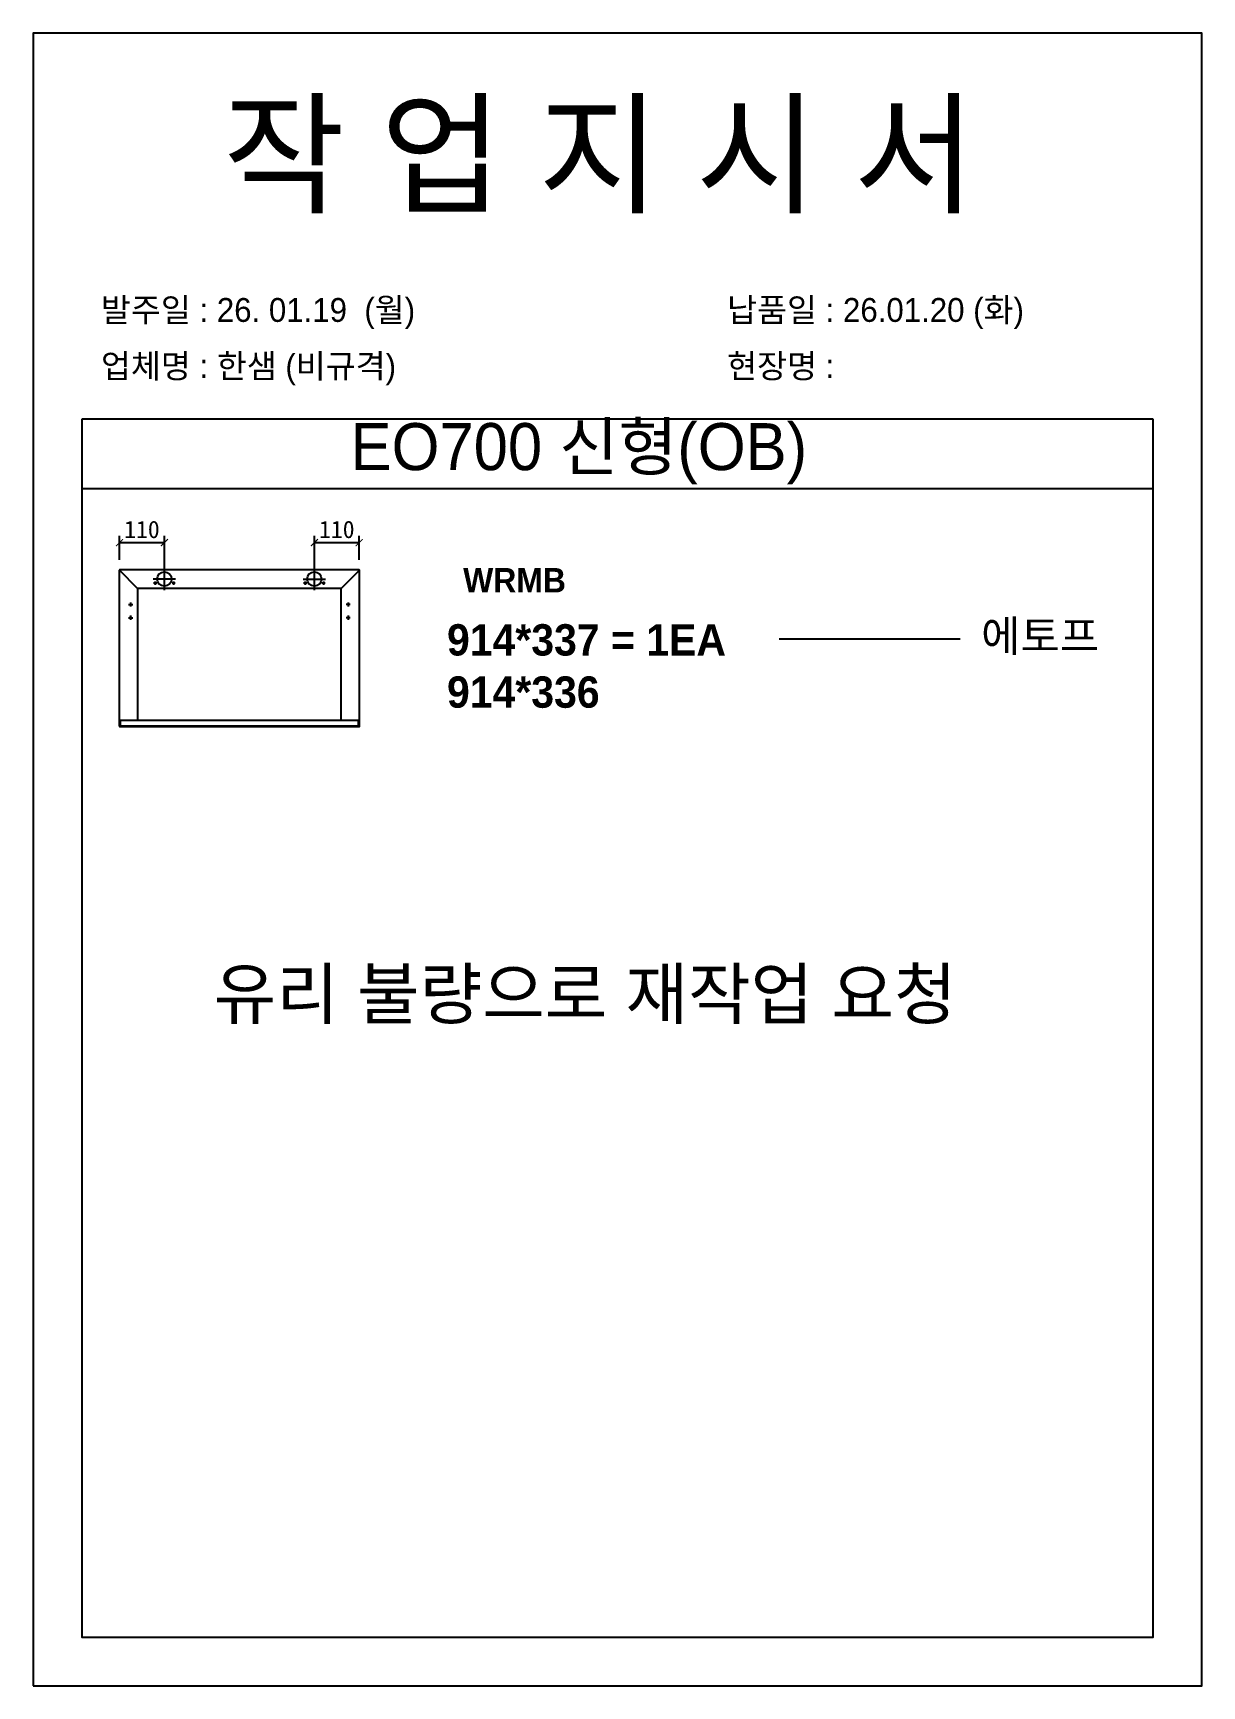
# Model space of a CAD drawing. Header units: millimetres. Extents: x -44117 to 256353, y -2095463 to 65325.
# Drawn here: x 114563 to 116243, y -644418 to -642042 of the extents above; entities that cross this region are included whole.
import ezdxf

# ---------------------------------------------------------------- set-up
doc = ezdxf.new("R2010")
doc.units = ezdxf.units.MM
doc.header["$LTSCALE"] = 10
doc.styles.add('MtX_Gulim', font='')
doc.styles.get('MtX_Gulim').set_extended_font_data('Gulim', bold=True)
doc.dimstyles.new('ISO-25', dxfattribs={"dimtxt": 2.5, "dimasz": 2.5, "dimexe": 1, "dimexo": 1, "dimtad": 1, "dimtxsty": 'Standard', "dimblk": 'ARCHTICK', "dimcen": 2.5, "dimadec": 0, "dimazin": 0, "dimtfac": 1, "dimtmove": 0, "dimatfit": 3, "dimfxl": 0, "dimarcsym": 0})

msp = doc.modelspace()

# ---------------------------------------------------------------- texts
at = {"linetype": 'Continuous', "style": 'MtX_Gulim'}
msp.add_text('WRMB', height=35.049344, dxfattribs=at).set_placement((115181.58308, -642845.77808))
at = {"color": 1, "linetype": 'Continuous', "style": 'MtX_Gulim'}
msp.add_text('유리 불량으로 재작업 요청', height=71.6895323, dxfattribs=at).set_placement((114822.98383, -643458.66239))
at = {"attachment_point": 1}
for s, width, gutter_width, heights, insert, char_height in [('{\\fGulim|b0|i0|c129|p50;작 업 지 시 서}', 3307.3198183, 12.5, [-155.84554], (114836.21067, -642145.86143), 140), ('\\pt11;{\\fGulim|b0|i0|c129|p50;발주일 : 26. 01.19  (월)}', 3307.3198183, 12.5, [34.50412], (114661.00132, -642422.58185), 34.3), ('{\\fGulim|b0|i0|c129|p50;납품일 : 26.01.20 (화)}', 3307.3198183, 12.5, [35.09023], (115560.9793, -642422.58185), 34.3), ('{\\fGulim|b0|i0|c129|p50;업체명 : 한샘 (비규격)}', 3307.3198183, 12.5, [36.11279], (114661.00132, -642503.23803), 34.3), ('{\\fGulim|b0|i0|c129|p50;현장명 : }', 3307.3198183, 12.5, [-38.2735], (115560.9793, -642503.23803), 34.3), ('{\\fGulim|b0|i0|c129|p50;\\C1;\\C256;EO700 신형(OB)}', 1597.0710432, 6.03612, [-85.06834], (115019.74513, -642602.39735), 67.6045736), ('{\\f굴림|b1|i0|c129|p50;914*337 = 1EA^J\\C1;914*336}', 13607.1496112, 175, [-121.36905], (115158.35592, -642891.46512), 45), ('{\\f굴림|b1|i0|c129|p50;에토프}', 13607.1496112, 175, [-50.05952], (115926.03263, -642885.92148), 45)]:
    msp.add_mtext_dynamic_manual_height_columns(s, width=width, gutter_width=gutter_width, heights=heights, dxfattribs=dict(at, insert=insert, char_height=char_height))

# ---------------------------------------------------------------- blocks, each defined once
blk = doc.blocks.new('_ArchTick')
at = {"color": 0, "linetype": 'ByBlock', "const_width": 0.15}
blk.add_lwpolyline([(-0.5, -0.5), (0.5, 0.5)], dxfattribs=at)
blk = doc.blocks.new('*D4561')
at = {"color": 0, "lineweight": -2}
for p, q in [((114687.6, -642798.8), (114687.6, -642764.2)), ((114687.6, -642774.2), (114752.1, -642774.2)), ((114752.1, -642811.5), (114752.1, -642764.2))]:
    blk.add_line(p, q, dxfattribs=at)
at = {"layer": 'Defpoints', "color": 0}
for p in [(114752.1, -642774.2), (114687.6, -642813.8), (114752.1, -642826.5)]:
    blk.add_point(p, dxfattribs=at)
at = {"color": 0, "lineweight": -2, "xscale": 10, "yscale": 10, "zscale": 10, "rotation": 180}
blk.add_blockref('_ArchTick', (114687.6, -642774.2), dxfattribs=at)
at = {"color": 0, "lineweight": -2, "xscale": 10, "yscale": 10, "zscale": 10}
blk.add_blockref('_ArchTick', (114752.1, -642774.2), dxfattribs=at)
at = {"color": 0, "insert": (114719.9, -642755.4), "char_height": 25, "attachment_point": 5}
blk.add_mtext('110', dxfattribs=at)
blk = doc.blocks.new('*D4562')
at = {"color": 0, "lineweight": -2}
for p, q in [((114967.7, -642811.5), (114967.7, -642764.2)), ((114967.7, -642774.2), (115032.2, -642774.2)), ((115032.2, -642798.8), (115032.2, -642764.2))]:
    blk.add_line(p, q, dxfattribs=at)
at = {"layer": 'Defpoints', "color": 0}
for p in [(115032.2, -642774.2), (114967.7, -642826.5), (115032.2, -642813.8)]:
    blk.add_point(p, dxfattribs=at)
at = {"color": 0, "lineweight": -2, "xscale": 10, "yscale": 10, "zscale": 10, "rotation": 180}
blk.add_blockref('_ArchTick', (114967.7, -642774.2), dxfattribs=at)
at = {"color": 0, "lineweight": -2, "xscale": 10, "yscale": 10, "zscale": 10}
blk.add_blockref('_ArchTick', (115032.2, -642774.2), dxfattribs=at)
at = {"color": 0, "insert": (115000, -642755.4), "char_height": 25, "attachment_point": 5}
blk.add_mtext('110', dxfattribs=at)

# ---------------------------------------------------------------- dimensions: what is measured, and where the dimension line sits
for base, p1, p2, picture, middle in [((114752.14647, -642774.18595), (114687.62642, -642813.76635), (114752.14647, -642826.49278), '*D4561', (114719.88644, -642755.43595)), ((115032.21629, -642774.18595), (114967.69625, -642826.49278), (115032.21629, -642813.76635), '*D4562', (114999.95627, -642755.43595))]:
    dim = msp.add_linear_dim(base=base, p1=p1, p2=p2, text='110', dimstyle='ISO-25', override={"dimscale": 10, "dimasz": 1, "dimexo": 1.5, "dimtxsty": 'Standard'})
    dim.commit()
    dim.dimension.update_dxf_attribs({"geometry": picture, "text_midpoint": middle})

# ---------------------------------------------------------------- linework, layer by layer
for p, q in [((116173.40407, -642596.86864), (114633.40407, -642596.86864)), ((116173.40407, -642696.86864), (114633.40407, -642696.86864)), ((114687.33046, -642813.76635), (114687.33046, -643038.10667)), ((114713.67121, -642840.1071), (114687.41714, -642813.55707)), ((115032.21629, -642813.47038), (114687.62642, -642813.47038)), ((114768.28989, -642826.49278), (114736.00305, -642826.49278)), ((114752.14646, -642842.63619), (114752.14646, -642810.34936)), ((114951.55283, -642826.49278), (114983.83967, -642826.49278)), ((114967.69625, -642842.63619), (114967.69625, -642810.34936)), ((115006.1715, -642840.1071), (115032.42557, -642813.55707)), ((115032.51225, -643038.10667), (115032.51225, -642813.76635)), ((114713.67121, -642840.1071), (114713.67121, -643030.11566)), ((115006.1715, -642840.1071), (114713.67121, -642840.1071)), ((114741.19582, -642832.41205), (114736.4604, -642832.41205)), ((114738.82811, -642830.04434), (114738.82811, -642834.77975)), ((114767.83253, -642832.41205), (114763.09712, -642832.41205)), ((114765.46482, -642830.04434), (114765.46482, -642834.77975)), ((114956.74561, -642832.41205), (114952.01019, -642832.41205)), ((114954.3779, -642830.04434), (114954.3779, -642834.77975)), ((114983.38232, -642832.41205), (114978.6469, -642832.41205)), ((114981.01461, -642830.04434), (114981.01461, -642834.77975)), ((115006.1715, -643029.52373), (115006.1715, -642840.1071)), ((114700.64882, -642863.19225), (114706.56809, -642863.19225)), ((114703.60845, -642860.23261), (114703.60845, -642866.15188)), ((115019.1939, -642863.19225), (115013.27463, -642863.19225)), ((115016.23427, -642860.23261), (115016.23427, -642866.15188)), ((114700.64882, -642882.13391), (114706.56809, -642882.13391)), ((114703.60845, -642879.17428), (114703.60845, -642885.09355)), ((115019.1939, -642882.13391), (115013.27463, -642882.13391)), ((115016.23427, -642879.17428), (115016.23427, -642885.09355)), ((114687.33046, -643029.52373), (115032.51225, -643029.52373)), ((114687.33046, -643037.57394), (115032.21629, -643037.57394)), ((114687.62642, -643038.40264), (115032.21629, -643038.40264)), ((114688.81027, -643029.52373), (114688.81027, -643038.40264)), ((115031.03244, -643038.40264), (115031.03244, -643029.52373))]:
    msp.add_line(p, q)
msp.add_lwpolyline([(114563.40407, -644417.69891), (116243.40407, -644417.69891), (116243.40407, -642041.69891), (114563.40407, -642041.69891)], close=True)
for points in [[(114633.40407, -642596.86864), (114633.40407, -644347.69891), (116173.40407, -644347.69891), (116173.40407, -642596.86864)], [(115635.71476, -642912.53618), (115895.85417, -642912.53618)]]:
    msp.add_lwpolyline(points)
for centre, radius in [((114752.14646, -642826.49278), 10.35872), ((114967.69625, -642826.49278), 10.35872), ((114738.82811, -642832.41205), 0.94708), ((114765.46482, -642832.41205), 0.94708), ((114954.3779, -642832.41205), 0.94708), ((114981.01461, -642832.41205), 0.94708), ((114703.60845, -642863.19225), 0.88789), ((115016.23427, -642863.19225), 0.88789), ((114703.60845, -642882.13391), 0.88789), ((115016.23427, -642882.13391), 0.88789)]:
    msp.add_circle(centre, radius)
for centre, start, end in [((114687.62642, -642813.76635), 90, 180), ((115032.21629, -642813.76635), 0, 90), ((114687.62642, -643038.10667), 180, 270), ((115032.21629, -643038.10667), 270, 0)]:
    msp.add_arc(centre, 0.29596, start, end)

msp.set_redraw_order([(e.dxf.handle, doc.entitydb.next_handle()) for e in msp.query("TEXT MTEXT ATTDEF DIMENSION ARC_DIMENSION")])  # texts and dimensions are drawn at this point

doc.saveas('drawing.dxf')
